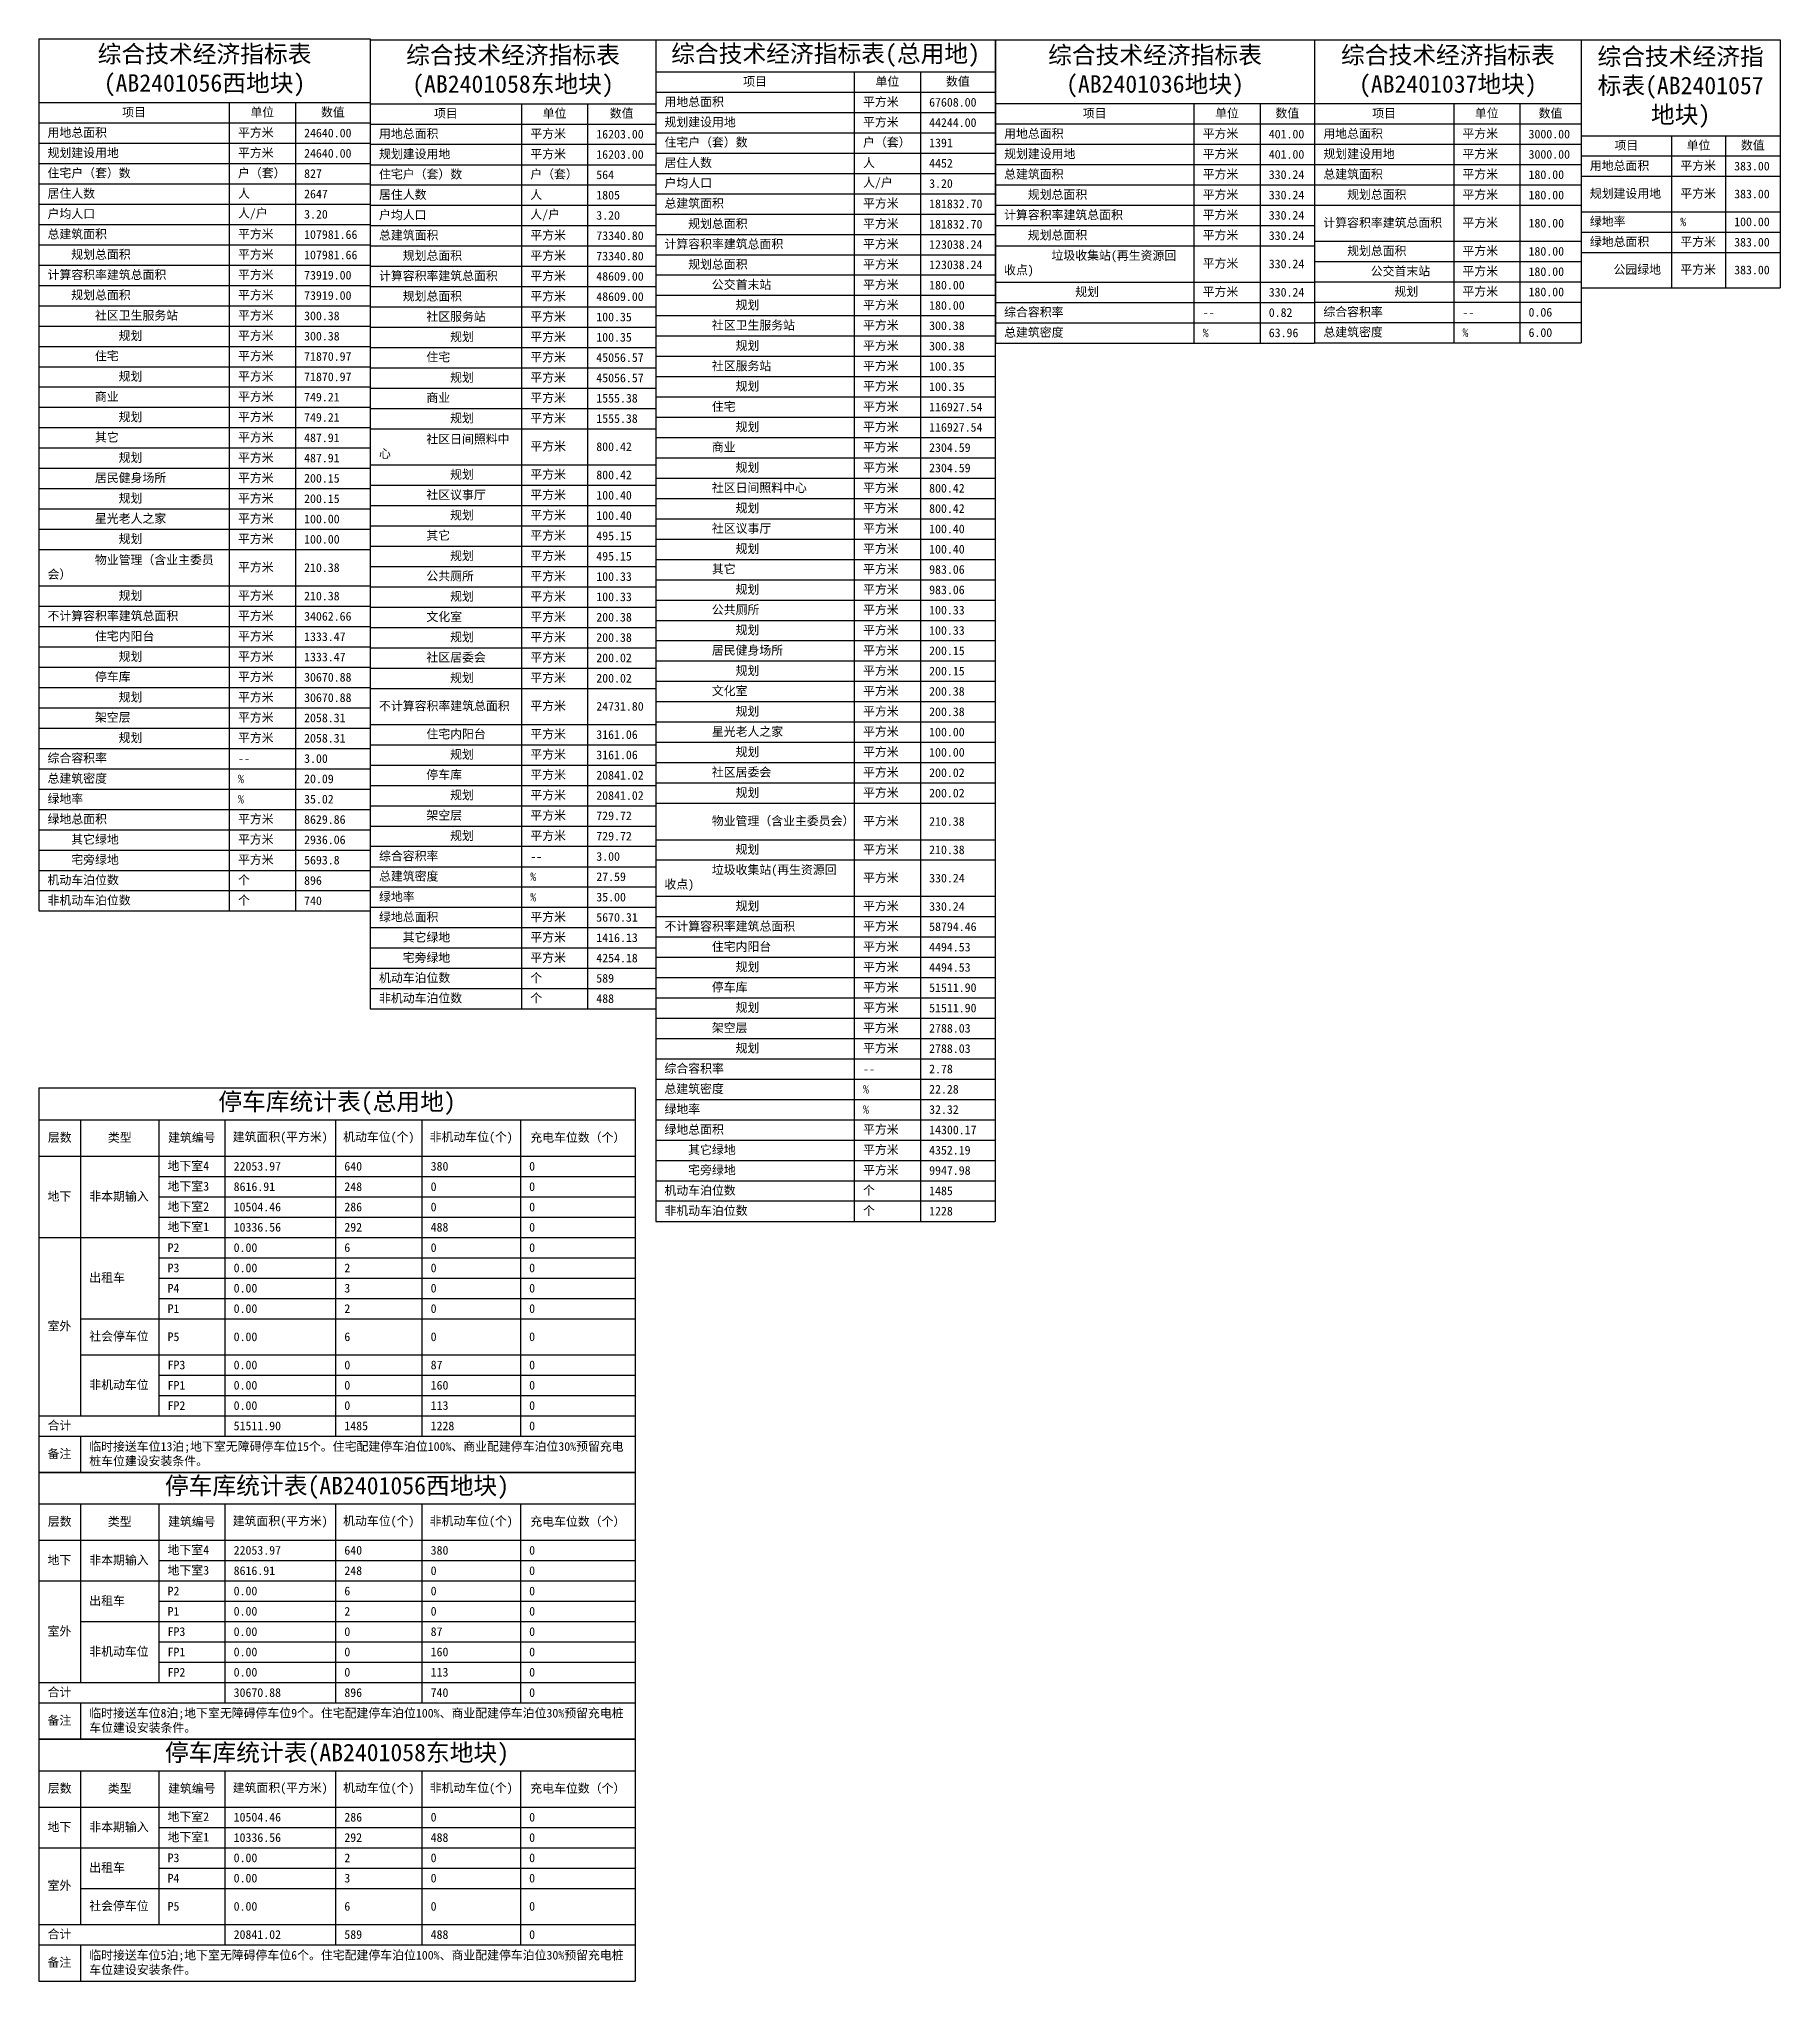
# Model space of a CAD drawing. Extents: x -83084 to 31773731, y -158416 to 241421036.
# Drawn here: x 31775.9 to 31975.8, y 241717.8 to 241940.9 of the extents above; entities that cross this region are included whole.
import ezdxf

# ---------------------------------------------------------------- set-up
doc = ezdxf.new("R2010")
doc.units = 0
doc.header["$LTSCALE"] = 1000
doc.header["$MEASUREMENT"] = 0
doc.layers.add('GZ_BJT_指标表', color=7, linetype='Continuous')
doc.styles.add('表头', font='')
doc.styles.add('表数据', font='')
doc.styles.add('表标题', font='')
doc.styles.get('表头').set_extended_font_data('SimSun')
doc.styles.get('表数据').set_extended_font_data('SimSun')
doc.styles.get('表标题').set_extended_font_data('SimSun')

# ---------------------------------------------------------------- blocks, each defined once
blk = doc.blocks.new('*T99')
at = {"layer": 'GZ_BJT_指标表', "color": 0, "linetype": 'ByBlock', "lineweight": -2, "transparency": 16777216}
for p, q in [((0, 0), (36.66, 0)), ((0, 0), (0, -34.82)), ((36.66, 0), (36.66, -34.82)), ((0, -7.32), (36.66, -7.32)), ((22.8, -7.32), (22.8, -34.82)), ((30.39, -7.32), (30.39, -34.82)), ((0, -9.65), (36.66, -9.65)), ((0, -11.98), (36.66, -11.98)), ((0, -14.32), (36.66, -14.32)), ((0, -16.65), (36.66, -16.65)), ((0, -18.98), (36.66, -18.98)), ((0, -21.32), (36.66, -21.32)), ((0, -23.65), (36.66, -23.65)), ((0, -27.82), (36.66, -27.82)), ((0, -30.15), (36.66, -30.15)), ((0, -32.49), (36.66, -32.49)), ((0, -34.82), (36.66, -34.82))]:
    blk.add_line(p, q, dxfattribs=at)
at = {"layer": 'GZ_BJT_指标表', "color": 0, "transparency": 16777216}
for s, insert, char_height, width, attachment_point, style in [('综合技术经济指标表(AB2401036地块)', (18.33, -3.66), 2, 34.6603, 5, '表标题'), ('项目', (11.4, -8.48), 1, 20.7995, 5, '表头'), ('单位', (26.59, -8.48), 1, 5.588, 5, '表头'), ('数值', (33.52, -8.48), 1, 4.2729, 5, '表头'), ('用地总面积', (1, -10.82), 1, 20.7995, 4, '表数据'), ('平方米', (23.8, -10.82), 1, 5.588, 4, '表数据'), ('401.00', (31.39, -10.82), 1, 4.2729, 4, '表数据'), ('规划建设用地', (1, -13.15), 1, 20.7995, 4, '表数据'), ('平方米', (23.8, -13.15), 1, 5.588, 4, '表数据'), ('401.00', (31.39, -13.15), 1, 4.2729, 4, '表数据'), ('总建筑面积', (1, -15.48), 1, 20.7995, 4, '表数据'), ('平方米', (23.8, -15.48), 1, 5.588, 4, '表数据'), ('330.24', (31.39, -15.48), 1, 4.2729, 4, '表数据'), ('    规划总面积', (1, -17.82), 1, 20.7995, 4, '表数据'), ('平方米', (23.8, -17.82), 1, 5.588, 4, '表数据'), ('330.24', (31.39, -17.82), 1, 4.2729, 4, '表数据'), ('计算容积率建筑总面积', (1, -20.15), 1, 20.7995, 4, '表数据'), ('平方米', (23.8, -20.15), 1, 5.588, 4, '表数据'), ('330.24', (31.39, -20.15), 1, 4.2729, 4, '表数据'), ('    规划总面积', (1, -22.48), 1, 20.7995, 4, '表数据'), ('平方米', (23.8, -22.48), 1, 5.588, 4, '表数据'), ('330.24', (31.39, -22.48), 1, 4.2729, 4, '表数据'), ('        垃圾收集站(再生资源回收点)', (1, -25.73), 1, 20.7995, 4, '表数据'), ('平方米', (23.8, -25.73), 1, 5.588, 4, '表数据'), ('330.24', (31.39, -25.73), 1, 4.2729, 4, '表数据'), ('            规划', (1, -28.99), 1, 20.7995, 4, '表数据'), ('平方米', (23.8, -28.99), 1, 5.588, 4, '表数据'), ('330.24', (31.39, -28.99), 1, 4.2729, 4, '表数据'), ('综合容积率', (1, -31.32), 1, 20.7995, 4, '表数据'), ('0.82', (31.39, -31.32), 1, 4.2729, 4, '表数据'), ('总建筑密度', (1, -33.65), 1, 20.7995, 4, '表数据'), ('%', (23.8, -33.65), 1, 5.588, 4, '表数据'), ('--', (23.8, -31.32), 1, 5.588, 4, '表数据'), ('63.96', (31.39, -33.65), 1, 4.2729, 4, '表数据')]:
    blk.add_mtext(s, dxfattribs=dict(at, insert=insert, char_height=char_height, width=width, attachment_point=attachment_point, style=style))
blk = doc.blocks.new('*T100')
at = {"layer": 'GZ_BJT_指标表', "color": 0, "linetype": 'ByBlock', "lineweight": -2, "transparency": 16777216}
for p, q in [((0, 0), (30.61, 0)), ((0, 0), (0, -34.79)), ((30.61, 0), (30.61, -34.79)), ((0, -7.32), (30.61, -7.32)), ((15.97, -7.32), (15.97, -34.79)), ((23.56, -7.32), (23.56, -34.79)), ((0, -9.65), (30.61, -9.65)), ((0, -11.98), (30.61, -11.98)), ((0, -14.32), (30.61, -14.32)), ((0, -16.65), (30.61, -16.65)), ((0, -18.98), (30.61, -18.98)), ((0, -23.12), (30.61, -23.12)), ((0, -25.45), (30.61, -25.45)), ((0, -27.79), (30.61, -27.79)), ((0, -30.12), (30.61, -30.12)), ((0, -32.45), (30.61, -32.45)), ((0, -34.79), (30.61, -34.79))]:
    blk.add_line(p, q, dxfattribs=at)
at = {"layer": 'GZ_BJT_指标表', "color": 0, "transparency": 16777216}
for s, insert, char_height, width, attachment_point, style in [('综合技术经济指标表(AB2401037地块)', (15.3, -3.66), 2, 28.6078, 5, '表标题'), ('项目', (7.98, -8.48), 1, 13.97, 5, '表头'), ('单位', (19.76, -8.48), 1, 5.588, 5, '表头'), ('数值', (27.08, -8.48), 1, 5.0498, 5, '表头'), ('用地总面积', (1, -10.82), 1, 13.97, 4, '表数据'), ('平方米', (16.97, -10.82), 1, 5.588, 4, '表数据'), ('3000.00', (24.56, -10.82), 1, 5.0498, 4, '表数据'), ('规划建设用地', (1, -13.15), 1, 13.97, 4, '表数据'), ('平方米', (16.97, -13.15), 1, 5.588, 4, '表数据'), ('3000.00', (24.56, -13.15), 1, 5.0498, 4, '表数据'), ('总建筑面积', (1, -15.48), 1, 13.97, 4, '表数据'), ('平方米', (16.97, -15.48), 1, 5.588, 4, '表数据'), ('180.00', (24.56, -15.48), 1, 5.0498, 4, '表数据'), ('    规划总面积', (1, -17.82), 1, 13.97, 4, '表数据'), ('平方米', (16.97, -17.82), 1, 5.588, 4, '表数据'), ('180.00', (24.56, -17.82), 1, 5.0498, 4, '表数据'), ('计算容积率建筑总面积', (1, -21.05), 1, 13.97, 4, '表数据'), ('平方米', (16.97, -21.05), 1, 5.588, 4, '表数据'), ('180.00', (24.56, -21.05), 1, 5.0498, 4, '表数据'), ('    规划总面积', (1, -24.29), 1, 13.97, 4, '表数据'), ('平方米', (16.97, -24.29), 1, 5.588, 4, '表数据'), ('180.00', (24.56, -24.29), 1, 5.0498, 4, '表数据'), ('        公交首末站', (1, -26.62), 1, 13.97, 4, '表数据'), ('平方米', (16.97, -26.62), 1, 5.588, 4, '表数据'), ('180.00', (24.56, -26.62), 1, 5.0498, 4, '表数据'), ('            规划', (1, -28.95), 1, 13.97, 4, '表数据'), ('平方米', (16.97, -28.95), 1, 5.588, 4, '表数据'), ('180.00', (24.56, -28.95), 1, 5.0498, 4, '表数据'), ('综合容积率', (1, -31.29), 1, 13.97, 4, '表数据'), ('0.06', (24.56, -31.29), 1, 5.0498, 4, '表数据'), ('总建筑密度', (1, -33.62), 1, 13.97, 4, '表数据'), ('%', (16.97, -33.62), 1, 5.588, 4, '表数据'), ('--', (16.97, -31.29), 1, 5.588, 4, '表数据'), ('6.00', (24.56, -33.62), 1, 5.0498, 4, '表数据')]:
    blk.add_mtext(s, dxfattribs=dict(at, insert=insert, char_height=char_height, width=width, attachment_point=attachment_point, style=style))
blk = doc.blocks.new('*T101')
at = {"layer": 'GZ_BJT_指标表', "color": 0, "linetype": 'ByBlock', "lineweight": -2, "transparency": 16777216}
for p, q in [((0, 0), (22.85, 0)), ((0, 0), (0, -28.46)), ((22.85, 0), (22.85, -28.46)), ((0, -11), (22.85, -11)), ((10.38, -11), (10.38, -28.46)), ((16.57, -11), (16.57, -28.46)), ((0, -13.33), (22.85, -13.33)), ((0, -15.66), (22.85, -15.66)), ((0, -19.74), (22.85, -19.74)), ((0, -22.07), (22.85, -22.07)), ((0, -24.4), (22.85, -24.4)), ((0, -28.46), (22.85, -28.46))]:
    blk.add_line(p, q, dxfattribs=at)
at = {"layer": 'GZ_BJT_指标表', "color": 0, "transparency": 16777216}
for s, insert, char_height, width, attachment_point, style in [('综合技术经济指标表(AB2401057地块)', (11.42, -5.5), 2, 20.8458, 5, '表标题'), ('项目', (5.19, -12.16), 1, 8.382, 5, '表头'), ('单位', (13.48, -12.16), 1, 4.191, 5, '表头'), ('数值', (19.71, -12.16), 1, 4.2729, 5, '表头'), ('用地总面积', (1, -14.5), 1, 8.382, 4, '表数据'), ('平方米', (11.38, -14.5), 1, 4.191, 4, '表数据'), ('383.00', (17.57, -14.5), 1, 4.2729, 4, '表数据'), ('规划建设用地', (1, -17.7), 1, 8.382, 4, '表数据'), ('平方米', (11.38, -17.7), 1, 4.191, 4, '表数据'), ('383.00', (17.57, -17.7), 1, 4.2729, 4, '表数据'), ('绿地率', (1, -20.9), 1, 8.382, 4, '表数据'), ('%', (11.38, -20.9), 1, 4.191, 4, '表数据'), ('100.00', (17.57, -20.9), 1, 4.2729, 4, '表数据'), ('绿地总面积', (1, -23.24), 1, 8.382, 4, '表数据'), ('平方米', (11.38, -23.24), 1, 4.191, 4, '表数据'), ('383.00', (17.57, -23.24), 1, 4.2729, 4, '表数据'), ('    公园绿地', (1, -26.43), 1, 8.382, 4, '表数据'), ('平方米', (11.38, -26.43), 1, 4.191, 4, '表数据'), ('383.00', (17.57, -26.43), 1, 4.2729, 4, '表数据')]:
    blk.add_mtext(s, dxfattribs=dict(at, insert=insert, char_height=char_height, width=width, attachment_point=attachment_point, style=style))
blk = doc.blocks.new('*T102')
at = {"layer": 'GZ_BJT_指标表', "color": 0, "linetype": 'ByBlock', "lineweight": -2, "transparency": 16777216}
for p, q in [((0, 0), (68.48, 0)), ((0, 0), (0, -30.68)), ((68.48, 0), (68.48, -30.68)), ((0, -3.67), (68.48, -3.67)), ((4.79, -3.67), (4.79, -24.17)), ((13.78, -3.67), (13.78, -24.17)), ((21.37, -3.67), (21.37, -26.5)), ((34.08, -3.67), (34.08, -26.5)), ((43.99, -3.67), (43.99, -26.5)), ((55.3, -3.67), (55.3, -26.5)), ((0, -7.84), (68.48, -7.84)), ((13.78, -10.17), (68.48, -10.17)), ((0, -12.5), (68.48, -12.5)), ((13.78, -14.84), (68.48, -14.84)), ((4.79, -17.17), (68.48, -17.17)), ((13.78, -19.5), (68.48, -19.5)), ((13.78, -21.84), (68.48, -21.84)), ((0, -24.17), (68.48, -24.17)), ((0, -26.5), (68.48, -26.5)), ((4.79, -26.5), (4.79, -30.68)), ((0, -30.68), (68.48, -30.68))]:
    blk.add_line(p, q, dxfattribs=at)
at = {"layer": 'GZ_BJT_指标表', "color": 0, "transparency": 16777216}
for s, insert, char_height, width, attachment_point, style in [('停车库统计表(AB2401056西地块)', (34.24, -1.83), 2, 66.4802, 5, '表标题'), ('层数', (2.4, -5.75), 1, 2.794, 5, '表头'), ('类型', (9.29, -5.75), 1, 6.985, 5, '表头'), ('建筑编号', (17.57, -5.75), 1, 5.588, 5, '表头'), ('建筑面积(平方米)', (27.72, -5.75), 1, 10.7094, 5, '表头'), ('机动车位(个)', (39.03, -5.75), 1, 7.9154, 5, '表头'), ('非机动车位(个)', (49.65, -5.75), 1, 9.3124, 5, '表头'), ('充电车位数（个）', (61.89, -5.75), 1, 11.176, 5, '表头'), ('地下室4', (14.78, -9), 1, 5.588, 4, '表数据'), ('22053.97', (22.37, -9), 1, 10.7094, 4, '表数据'), ('640', (35.08, -9), 1, 7.9154, 4, '表数据'), ('380', (44.99, -9), 1, 9.3124, 4, '表数据'), ('0', (56.3, -9), 1, 11.176, 4, '表数据'), ('地下', (1, -10.17), 1, 2.794, 4, '表数据'), ('非本期输入', (5.79, -10.17), 1, 6.985, 4, '表数据'), ('地下室3', (14.78, -11.34), 1, 5.588, 4, '表数据'), ('8616.91', (22.37, -11.34), 1, 10.7094, 4, '表数据'), ('248', (35.08, -11.34), 1, 7.9154, 4, '表数据'), ('0', (44.99, -11.34), 1, 9.3124, 4, '表数据'), ('0', (56.3, -11.34), 1, 11.176, 4, '表数据'), ('P2', (14.78, -13.67), 1, 5.588, 4, '表数据'), ('0.00', (22.37, -13.67), 1, 10.7094, 4, '表数据'), ('6', (35.08, -13.67), 1, 7.9154, 4, '表数据'), ('0', (44.99, -13.67), 1, 9.3124, 4, '表数据'), ('0', (56.3, -13.67), 1, 11.176, 4, '表数据'), ('出租车', (5.79, -14.84), 1, 6.985, 4, '表数据'), ('P1', (14.78, -16), 1, 5.588, 4, '表数据'), ('0.00', (22.37, -16), 1, 10.7094, 4, '表数据'), ('2', (35.08, -16), 1, 7.9154, 4, '表数据'), ('0', (44.99, -16), 1, 9.3124, 4, '表数据'), ('0', (56.3, -16), 1, 11.176, 4, '表数据'), ('室外', (1, -18.34), 1, 2.794, 4, '表数据'), ('FP3', (14.78, -18.34), 1, 5.588, 4, '表数据'), ('0.00', (22.37, -18.34), 1, 10.7094, 4, '表数据'), ('0', (35.08, -18.34), 1, 7.9154, 4, '表数据'), ('87', (44.99, -18.34), 1, 9.3124, 4, '表数据'), ('0', (56.3, -18.34), 1, 11.176, 4, '表数据'), ('非机动车位', (5.79, -20.67), 1, 6.985, 4, '表数据'), ('FP1', (14.78, -20.67), 1, 5.588, 4, '表数据'), ('0.00', (22.37, -20.67), 1, 10.7094, 4, '表数据'), ('0', (35.08, -20.67), 1, 7.9154, 4, '表数据'), ('160', (44.99, -20.67), 1, 9.3124, 4, '表数据'), ('0', (56.3, -20.67), 1, 11.176, 4, '表数据'), ('FP2', (14.78, -23), 1, 5.588, 4, '表数据'), ('0.00', (22.37, -23), 1, 10.7094, 4, '表数据'), ('0', (35.08, -23), 1, 7.9154, 4, '表数据'), ('113', (44.99, -23), 1, 9.3124, 4, '表数据'), ('0', (56.3, -23), 1, 11.176, 4, '表数据'), ('合计', (1, -25.34), 1, 19.367, 4, '表数据'), ('30670.88', (22.37, -25.34), 1, 10.7094, 4, '表数据'), ('896', (35.08, -25.34), 1, 7.9154, 4, '表数据'), ('740', (44.99, -25.34), 1, 9.3124, 4, '表数据'), ('0', (56.3, -25.34), 1, 11.176, 4, '表数据'), ('备注', (1, -28.59), 1, 2.794, 4, '表数据'), ('临时接送车位8泊;地下室无障碍停车位9个。住宅配建停车泊位100%、商业配建停车泊位30%预留充电桩车位建设安装条件。', (5.79, -28.59), 1, 61.6862, 4, '表数据')]:
    blk.add_mtext(s, dxfattribs=dict(at, insert=insert, char_height=char_height, width=width, attachment_point=attachment_point, style=style))
blk = doc.blocks.new('*T103')
at = {"layer": 'GZ_BJT_指标表', "color": 0, "linetype": 'ByBlock', "lineweight": -2, "transparency": 16777216}
for p, q in [((0, 0), (38.06, 0)), ((0, 0), (0, -100.17)), ((38.06, 0), (38.06, -100.17)), ((0, -7.32), (38.06, -7.32)), ((21.87, -7.32), (21.87, -100.17)), ((29.46, -7.32), (29.46, -100.17)), ((0, -9.65), (38.06, -9.65)), ((0, -11.98), (38.06, -11.98)), ((0, -14.32), (38.06, -14.32)), ((0, -16.65), (38.06, -16.65)), ((0, -18.98), (38.06, -18.98)), ((0, -21.32), (38.06, -21.32)), ((0, -23.65), (38.06, -23.65)), ((0, -25.98), (38.06, -25.98)), ((0, -28.32), (38.06, -28.32)), ((0, -30.65), (38.06, -30.65)), ((0, -32.98), (38.06, -32.98)), ((0, -35.32), (38.06, -35.32)), ((0, -37.65), (38.06, -37.65)), ((0, -39.98), (38.06, -39.98)), ((0, -42.32), (38.06, -42.32)), ((0, -44.65), (38.06, -44.65)), ((0, -46.98), (38.06, -46.98)), ((0, -49.32), (38.06, -49.32)), ((0, -51.65), (38.06, -51.65)), ((0, -53.98), (38.06, -53.98)), ((0, -56.32), (38.06, -56.32)), ((0, -58.65), (38.06, -58.65)), ((0, -62.83), (38.06, -62.83)), ((0, -65.17), (38.06, -65.17)), ((0, -67.5), (38.06, -67.5)), ((0, -69.83), (38.06, -69.83)), ((0, -72.17), (38.06, -72.17)), ((0, -74.5), (38.06, -74.5)), ((0, -76.83), (38.06, -76.83)), ((0, -79.17), (38.06, -79.17)), ((0, -81.5), (38.06, -81.5)), ((0, -83.83), (38.06, -83.83)), ((0, -86.17), (38.06, -86.17)), ((0, -88.5), (38.06, -88.5)), ((0, -90.83), (38.06, -90.83)), ((0, -93.17), (38.06, -93.17)), ((0, -95.5), (38.06, -95.5)), ((0, -97.83), (38.06, -97.83)), ((0, -100.17), (38.06, -100.17))]:
    blk.add_line(p, q, dxfattribs=at)
at = {"layer": 'GZ_BJT_指标表', "color": 0, "transparency": 16777216}
for s, insert, char_height, width, attachment_point, style in [('综合技术经济指标表(AB2401056西地块)', (19.03, -3.66), 2, 36.0607, 5, '表标题'), ('项目', (10.93, -8.48), 1, 19.869, 5, '表头'), ('单位', (25.66, -8.48), 1, 5.588, 5, '表头'), ('数值', (33.76, -8.48), 1, 6.6037, 5, '表头'), ('用地总面积', (1, -10.82), 1, 19.869, 4, '表数据'), ('平方米', (22.87, -10.82), 1, 5.588, 4, '表数据'), ('24640.00', (30.46, -10.82), 1, 6.6037, 4, '表数据'), ('规划建设用地', (1, -13.15), 1, 19.869, 4, '表数据'), ('平方米', (22.87, -13.15), 1, 5.588, 4, '表数据'), ('24640.00', (30.46, -13.15), 1, 6.6037, 4, '表数据'), ('住宅户（套）数', (1, -15.48), 1, 19.869, 4, '表数据'), ('户（套）', (22.87, -15.48), 1, 5.588, 4, '表数据'), ('827', (30.46, -15.48), 1, 6.6037, 4, '表数据'), ('居住人数', (1, -17.82), 1, 19.869, 4, '表数据'), ('人', (22.87, -17.82), 1, 5.588, 4, '表数据'), ('2647', (30.46, -17.82), 1, 6.6037, 4, '表数据'), ('户均人口', (1, -20.15), 1, 19.869, 4, '表数据'), ('人/户', (22.87, -20.15), 1, 5.588, 4, '表数据'), ('3.20', (30.46, -20.15), 1, 6.6037, 4, '表数据'), ('总建筑面积', (1, -22.48), 1, 19.869, 4, '表数据'), ('平方米', (22.87, -22.48), 1, 5.588, 4, '表数据'), ('107981.66', (30.46, -22.48), 1, 6.6037, 4, '表数据'), ('    规划总面积', (1, -24.82), 1, 19.869, 4, '表数据'), ('平方米', (22.87, -24.82), 1, 5.588, 4, '表数据'), ('107981.66', (30.46, -24.82), 1, 6.6037, 4, '表数据'), ('计算容积率建筑总面积', (1, -27.15), 1, 19.869, 4, '表数据'), ('平方米', (22.87, -27.15), 1, 5.588, 4, '表数据'), ('73919.00', (30.46, -27.15), 1, 6.6037, 4, '表数据'), ('    规划总面积', (1, -29.48), 1, 19.869, 4, '表数据'), ('平方米', (22.87, -29.48), 1, 5.588, 4, '表数据'), ('73919.00', (30.46, -29.48), 1, 6.6037, 4, '表数据'), ('        社区卫生服务站', (1, -31.82), 1, 19.869, 4, '表数据'), ('平方米', (22.87, -31.82), 1, 5.588, 4, '表数据'), ('            规划', (1, -34.15), 1, 19.869, 4, '表数据'), ('平方米', (22.87, -34.15), 1, 5.588, 4, '表数据'), ('300.38', (30.46, -31.82), 1, 6.6037, 4, '表数据'), ('300.38', (30.46, -34.15), 1, 6.6037, 4, '表数据'), ('        住宅', (1, -36.48), 1, 19.869, 4, '表数据'), ('平方米', (22.87, -36.48), 1, 5.588, 4, '表数据'), ('71870.97', (30.46, -36.48), 1, 6.6037, 4, '表数据'), ('            规划', (1, -38.82), 1, 19.869, 4, '表数据'), ('平方米', (22.87, -38.82), 1, 5.588, 4, '表数据'), ('71870.97', (30.46, -38.82), 1, 6.6037, 4, '表数据'), ('        商业', (1, -41.15), 1, 19.869, 4, '表数据'), ('平方米', (22.87, -41.15), 1, 5.588, 4, '表数据'), ('749.21', (30.46, -41.15), 1, 6.6037, 4, '表数据'), ('            规划', (1, -43.48), 1, 19.869, 4, '表数据'), ('平方米', (22.87, -43.48), 1, 5.588, 4, '表数据'), ('749.21', (30.46, -43.48), 1, 6.6037, 4, '表数据'), ('        其它', (1, -45.82), 1, 19.869, 4, '表数据'), ('平方米', (22.87, -45.82), 1, 5.588, 4, '表数据'), ('487.91', (30.46, -45.82), 1, 6.6037, 4, '表数据'), ('            规划', (1, -48.15), 1, 19.869, 4, '表数据'), ('平方米', (22.87, -48.15), 1, 5.588, 4, '表数据'), ('487.91', (30.46, -48.15), 1, 6.6037, 4, '表数据'), ('        居民健身场所', (1, -50.48), 1, 19.869, 4, '表数据'), ('平方米', (22.87, -50.48), 1, 5.588, 4, '表数据'), ('200.15', (30.46, -50.48), 1, 6.6037, 4, '表数据'), ('            规划', (1, -52.82), 1, 19.869, 4, '表数据'), ('平方米', (22.87, -52.82), 1, 5.588, 4, '表数据'), ('200.15', (30.46, -52.82), 1, 6.6037, 4, '表数据'), ('        星光老人之家', (1, -55.15), 1, 19.869, 4, '表数据'), ('平方米', (22.87, -55.15), 1, 5.588, 4, '表数据'), ('100.00', (30.46, -55.15), 1, 6.6037, 4, '表数据'), ('            规划', (1, -57.48), 1, 19.869, 4, '表数据'), ('平方米', (22.87, -57.48), 1, 5.588, 4, '表数据'), ('100.00', (30.46, -57.48), 1, 6.6037, 4, '表数据'), ('        物业管理（含业主委员会）', (1, -60.74), 1, 19.869, 4, '表数据'), ('平方米', (22.87, -60.74), 1, 5.588, 4, '表数据'), ('210.38', (30.46, -60.74), 1, 6.6037, 4, '表数据'), ('            规划', (1, -64), 1, 19.869, 4, '表数据'), ('平方米', (22.87, -64), 1, 5.588, 4, '表数据'), ('210.38', (30.46, -64), 1, 6.6037, 4, '表数据'), ('不计算容积率建筑总面积', (1, -66.33), 1, 19.869, 4, '表数据'), ('平方米', (22.87, -66.33), 1, 5.588, 4, '表数据'), ('34062.66', (30.46, -66.33), 1, 6.6037, 4, '表数据'), ('        住宅内阳台', (1, -68.67), 1, 19.869, 4, '表数据'), ('平方米', (22.87, -68.67), 1, 5.588, 4, '表数据'), ('1333.47', (30.46, -68.67), 1, 6.6037, 4, '表数据'), ('            规划', (1, -71), 1, 19.869, 4, '表数据'), ('平方米', (22.87, -71), 1, 5.588, 4, '表数据'), ('1333.47', (30.46, -71), 1, 6.6037, 4, '表数据'), ('        停车库', (1, -73.33), 1, 19.869, 4, '表数据'), ('平方米', (22.87, -73.33), 1, 5.588, 4, '表数据'), ('30670.88', (30.46, -73.33), 1, 6.6037, 4, '表数据'), ('            规划', (1, -75.67), 1, 19.869, 4, '表数据'), ('平方米', (22.87, -75.67), 1, 5.588, 4, '表数据'), ('30670.88', (30.46, -75.67), 1, 6.6037, 4, '表数据'), ('        架空层', (1, -78), 1, 19.869, 4, '表数据'), ('平方米', (22.87, -78), 1, 5.588, 4, '表数据'), ('2058.31', (30.46, -78), 1, 6.6037, 4, '表数据'), ('            规划', (1, -80.33), 1, 19.869, 4, '表数据'), ('平方米', (22.87, -80.33), 1, 5.588, 4, '表数据'), ('2058.31', (30.46, -80.33), 1, 6.6037, 4, '表数据'), ('综合容积率', (1, -82.67), 1, 19.869, 4, '表数据'), ('3.00', (30.46, -82.67), 1, 6.6037, 4, '表数据'), ('总建筑密度', (1, -85), 1, 19.869, 4, '表数据'), ('%', (22.87, -85), 1, 5.588, 4, '表数据'), ('--', (22.87, -82.67), 1, 5.588, 4, '表数据'), ('20.09', (30.46, -85), 1, 6.6037, 4, '表数据'), ('绿地率', (1, -87.33), 1, 19.869, 4, '表数据'), ('%', (22.87, -87.33), 1, 5.588, 4, '表数据'), ('35.02', (30.46, -87.33), 1, 6.6037, 4, '表数据'), ('绿地总面积', (1, -89.67), 1, 19.869, 4, '表数据'), ('平方米', (22.87, -89.67), 1, 5.588, 4, '表数据'), ('8629.86', (30.46, -89.67), 1, 6.6037, 4, '表数据'), ('    其它绿地', (1, -92), 1, 19.869, 4, '表数据'), ('平方米', (22.87, -92), 1, 5.588, 4, '表数据'), ('    宅旁绿地', (1, -94.33), 1, 19.869, 4, '表数据'), ('平方米', (22.87, -94.33), 1, 5.588, 4, '表数据'), ('2936.06', (30.46, -92), 1, 6.6037, 4, '表数据'), ('5693.8', (30.46, -94.33), 1, 6.6037, 4, '表数据'), ('机动车泊位数', (1, -96.67), 1, 19.869, 4, '表数据'), ('个', (22.87, -96.67), 1, 5.588, 4, '表数据'), ('896', (30.46, -96.67), 1, 6.6037, 4, '表数据'), ('非机动车泊位数', (1, -99), 1, 19.869, 4, '表数据'), ('个', (22.87, -99), 1, 5.588, 4, '表数据'), ('740', (30.46, -99), 1, 6.6037, 4, '表数据')]:
    blk.add_mtext(s, dxfattribs=dict(at, insert=insert, char_height=char_height, width=width, attachment_point=attachment_point, style=style))
blk = doc.blocks.new('*T104')
at = {"layer": 'GZ_BJT_指标表', "color": 0, "linetype": 'ByBlock', "lineweight": -2, "transparency": 16777216}
for p, q in [((0, 0), (68.48, 0)), ((0, 0), (0, -44.16)), ((68.48, 0), (68.48, -44.16)), ((0, -3.67), (68.48, -3.67)), ((4.79, -3.67), (4.79, -37.65)), ((13.78, -3.67), (13.78, -37.65)), ((21.37, -3.67), (21.37, -39.98)), ((34.08, -3.67), (34.08, -39.98)), ((43.99, -3.67), (43.99, -39.98)), ((55.3, -3.67), (55.3, -39.98)), ((0, -7.84), (68.48, -7.84)), ((13.78, -10.17), (68.48, -10.17)), ((13.78, -12.5), (68.48, -12.5)), ((13.78, -14.84), (68.48, -14.84)), ((0, -17.17), (68.48, -17.17)), ((13.78, -19.5), (68.48, -19.5)), ((13.78, -21.84), (68.48, -21.84)), ((13.78, -24.17), (68.48, -24.17)), ((4.79, -26.5), (68.48, -26.5)), ((4.79, -30.65), (68.48, -30.65)), ((13.78, -32.98), (68.48, -32.98)), ((13.78, -35.32), (68.48, -35.32)), ((0, -37.65), (68.48, -37.65)), ((0, -39.98), (68.48, -39.98)), ((4.79, -39.98), (4.79, -44.16)), ((0, -44.16), (68.48, -44.16))]:
    blk.add_line(p, q, dxfattribs=at)
at = {"layer": 'GZ_BJT_指标表', "color": 0, "transparency": 16777216}
for s, insert, char_height, width, attachment_point, style in [('停车库统计表(总用地)', (34.24, -1.83), 2, 66.4802, 5, '表标题'), ('层数', (2.4, -5.75), 1, 2.794, 5, '表头'), ('类型', (9.29, -5.75), 1, 6.985, 5, '表头'), ('建筑编号', (17.57, -5.75), 1, 5.588, 5, '表头'), ('建筑面积(平方米)', (27.72, -5.75), 1, 10.7094, 5, '表头'), ('机动车位(个)', (39.03, -5.75), 1, 7.9154, 5, '表头'), ('非机动车位(个)', (49.65, -5.75), 1, 9.3124, 5, '表头'), ('充电车位数（个）', (61.89, -5.75), 1, 11.176, 5, '表头'), ('地下室4', (14.78, -9), 1, 5.588, 4, '表数据'), ('22053.97', (22.37, -9), 1, 10.7094, 4, '表数据'), ('640', (35.08, -9), 1, 7.9154, 4, '表数据'), ('380', (44.99, -9), 1, 9.3124, 4, '表数据'), ('0', (56.3, -9), 1, 11.176, 4, '表数据'), ('地下室3', (14.78, -11.34), 1, 5.588, 4, '表数据'), ('8616.91', (22.37, -11.34), 1, 10.7094, 4, '表数据'), ('248', (35.08, -11.34), 1, 7.9154, 4, '表数据'), ('0', (44.99, -11.34), 1, 9.3124, 4, '表数据'), ('0', (56.3, -11.34), 1, 11.176, 4, '表数据'), ('地下', (1, -12.5), 1, 2.794, 4, '表数据'), ('非本期输入', (5.79, -12.5), 1, 6.985, 4, '表数据'), ('地下室2', (14.78, -13.67), 1, 5.588, 4, '表数据'), ('10504.46', (22.37, -13.67), 1, 10.7094, 4, '表数据'), ('286', (35.08, -13.67), 1, 7.9154, 4, '表数据'), ('0', (44.99, -13.67), 1, 9.3124, 4, '表数据'), ('0', (56.3, -13.67), 1, 11.176, 4, '表数据'), ('地下室1', (14.78, -16), 1, 5.588, 4, '表数据'), ('10336.56', (22.37, -16), 1, 10.7094, 4, '表数据'), ('292', (35.08, -16), 1, 7.9154, 4, '表数据'), ('488', (44.99, -16), 1, 9.3124, 4, '表数据'), ('0', (56.3, -16), 1, 11.176, 4, '表数据'), ('P2', (14.78, -18.34), 1, 5.588, 4, '表数据'), ('0.00', (22.37, -18.34), 1, 10.7094, 4, '表数据'), ('6', (35.08, -18.34), 1, 7.9154, 4, '表数据'), ('0', (44.99, -18.34), 1, 9.3124, 4, '表数据'), ('0', (56.3, -18.34), 1, 11.176, 4, '表数据'), ('出租车', (5.79, -21.84), 1, 6.985, 4, '表数据'), ('P3', (14.78, -20.67), 1, 5.588, 4, '表数据'), ('0.00', (22.37, -20.67), 1, 10.7094, 4, '表数据'), ('2', (35.08, -20.67), 1, 7.9154, 4, '表数据'), ('0', (44.99, -20.67), 1, 9.3124, 4, '表数据'), ('0', (56.3, -20.67), 1, 11.176, 4, '表数据'), ('P4', (14.78, -23), 1, 5.588, 4, '表数据'), ('0.00', (22.37, -23), 1, 10.7094, 4, '表数据'), ('3', (35.08, -23), 1, 7.9154, 4, '表数据'), ('0', (44.99, -23), 1, 9.3124, 4, '表数据'), ('0', (56.3, -23), 1, 11.176, 4, '表数据'), ('室外', (1, -27.41), 1, 2.794, 4, '表数据'), ('P1', (14.78, -25.34), 1, 5.588, 4, '表数据'), ('0.00', (22.37, -25.34), 1, 10.7094, 4, '表数据'), ('2', (35.08, -25.34), 1, 7.9154, 4, '表数据'), ('0', (44.99, -25.34), 1, 9.3124, 4, '表数据'), ('0', (56.3, -25.34), 1, 11.176, 4, '表数据'), ('社会停车位', (5.79, -28.58), 1, 6.985, 4, '表数据'), ('P5', (14.78, -28.58), 1, 5.588, 4, '表数据'), ('0.00', (22.37, -28.58), 1, 10.7094, 4, '表数据'), ('6', (35.08, -28.58), 1, 7.9154, 4, '表数据'), ('0', (44.99, -28.58), 1, 9.3124, 4, '表数据'), ('0', (56.3, -28.58), 1, 11.176, 4, '表数据'), ('非机动车位', (5.79, -34.15), 1, 6.985, 4, '表数据'), ('FP3', (14.78, -31.82), 1, 5.588, 4, '表数据'), ('0.00', (22.37, -31.82), 1, 10.7094, 4, '表数据'), ('0', (35.08, -31.82), 1, 7.9154, 4, '表数据'), ('87', (44.99, -31.82), 1, 9.3124, 4, '表数据'), ('0', (56.3, -31.82), 1, 11.176, 4, '表数据'), ('FP1', (14.78, -34.15), 1, 5.588, 4, '表数据'), ('0.00', (22.37, -34.15), 1, 10.7094, 4, '表数据'), ('0', (35.08, -34.15), 1, 7.9154, 4, '表数据'), ('160', (44.99, -34.15), 1, 9.3124, 4, '表数据'), ('0', (56.3, -34.15), 1, 11.176, 4, '表数据'), ('FP2', (14.78, -36.48), 1, 5.588, 4, '表数据'), ('0.00', (22.37, -36.48), 1, 10.7094, 4, '表数据'), ('0', (35.08, -36.48), 1, 7.9154, 4, '表数据'), ('113', (44.99, -36.48), 1, 9.3124, 4, '表数据'), ('0', (56.3, -36.48), 1, 11.176, 4, '表数据'), ('合计', (1, -38.82), 1, 19.367, 4, '表数据'), ('51511.90', (22.37, -38.82), 1, 10.7094, 4, '表数据'), ('1485', (35.08, -38.82), 1, 7.9154, 4, '表数据'), ('1228', (44.99, -38.82), 1, 9.3124, 4, '表数据'), ('0', (56.3, -38.82), 1, 11.176, 4, '表数据'), ('备注', (1, -42.07), 1, 2.794, 4, '表数据'), ('临时接送车位13泊;地下室无障碍停车位15个。住宅配建停车泊位100%、商业配建停车泊位30%预留充电桩车位建设安装条件。', (5.79, -42.07), 1, 61.6862, 4, '表数据')]:
    blk.add_mtext(s, dxfattribs=dict(at, insert=insert, char_height=char_height, width=width, attachment_point=attachment_point, style=style))
blk = doc.blocks.new('*T105')
at = {"layer": 'GZ_BJT_指标表', "color": 0, "linetype": 'ByBlock', "lineweight": -2, "transparency": 16777216}
for p, q in [((0, 0), (68.48, 0)), ((0, 0), (0, -27.82)), ((68.48, 0), (68.48, -27.82)), ((0, -3.67), (68.48, -3.67)), ((4.79, -3.67), (4.79, -21.32)), ((13.78, -3.67), (13.78, -21.32)), ((21.37, -3.67), (21.37, -23.65)), ((34.08, -3.67), (34.08, -23.65)), ((43.99, -3.67), (43.99, -23.65)), ((55.3, -3.67), (55.3, -23.65)), ((0, -7.84), (68.48, -7.84)), ((13.78, -10.17), (68.48, -10.17)), ((0, -12.5), (68.48, -12.5)), ((13.78, -14.84), (68.48, -14.84)), ((4.79, -17.17), (68.48, -17.17)), ((0, -21.32), (68.48, -21.32)), ((0, -23.65), (68.48, -23.65)), ((4.79, -23.65), (4.79, -27.82)), ((0, -27.82), (68.48, -27.82))]:
    blk.add_line(p, q, dxfattribs=at)
at = {"layer": 'GZ_BJT_指标表', "color": 0, "transparency": 16777216}
for s, insert, char_height, width, attachment_point, style in [('停车库统计表(AB2401058东地块)', (34.24, -1.83), 2, 66.4802, 5, '表标题'), ('层数', (2.4, -5.75), 1, 2.794, 5, '表头'), ('类型', (9.29, -5.75), 1, 6.985, 5, '表头'), ('建筑编号', (17.57, -5.75), 1, 5.588, 5, '表头'), ('建筑面积(平方米)', (27.72, -5.75), 1, 10.7094, 5, '表头'), ('机动车位(个)', (39.03, -5.75), 1, 7.9154, 5, '表头'), ('非机动车位(个)', (49.65, -5.75), 1, 9.3124, 5, '表头'), ('充电车位数（个）', (61.89, -5.75), 1, 11.176, 5, '表头'), ('地下室2', (14.78, -9), 1, 5.588, 4, '表数据'), ('10504.46', (22.37, -9), 1, 10.7094, 4, '表数据'), ('286', (35.08, -9), 1, 7.9154, 4, '表数据'), ('0', (44.99, -9), 1, 9.3124, 4, '表数据'), ('0', (56.3, -9), 1, 11.176, 4, '表数据'), ('地下', (1, -10.17), 1, 2.794, 4, '表数据'), ('非本期输入', (5.79, -10.17), 1, 6.985, 4, '表数据'), ('地下室1', (14.78, -11.34), 1, 5.588, 4, '表数据'), ('10336.56', (22.37, -11.34), 1, 10.7094, 4, '表数据'), ('292', (35.08, -11.34), 1, 7.9154, 4, '表数据'), ('488', (44.99, -11.34), 1, 9.3124, 4, '表数据'), ('0', (56.3, -11.34), 1, 11.176, 4, '表数据'), ('P3', (14.78, -13.67), 1, 5.588, 4, '表数据'), ('0.00', (22.37, -13.67), 1, 10.7094, 4, '表数据'), ('2', (35.08, -13.67), 1, 7.9154, 4, '表数据'), ('0', (44.99, -13.67), 1, 9.3124, 4, '表数据'), ('0', (56.3, -13.67), 1, 11.176, 4, '表数据'), ('出租车', (5.79, -14.84), 1, 6.985, 4, '表数据'), ('P4', (14.78, -16), 1, 5.588, 4, '表数据'), ('0.00', (22.37, -16), 1, 10.7094, 4, '表数据'), ('3', (35.08, -16), 1, 7.9154, 4, '表数据'), ('0', (44.99, -16), 1, 9.3124, 4, '表数据'), ('0', (56.3, -16), 1, 11.176, 4, '表数据'), ('室外', (1, -16.91), 1, 2.794, 4, '表数据'), ('社会停车位', (5.79, -19.24), 1, 6.985, 4, '表数据'), ('P5', (14.78, -19.24), 1, 5.588, 4, '表数据'), ('0.00', (22.37, -19.24), 1, 10.7094, 4, '表数据'), ('6', (35.08, -19.24), 1, 7.9154, 4, '表数据'), ('0', (44.99, -19.24), 1, 9.3124, 4, '表数据'), ('0', (56.3, -19.24), 1, 11.176, 4, '表数据'), ('合计', (1, -22.48), 1, 19.367, 4, '表数据'), ('20841.02', (22.37, -22.48), 1, 10.7094, 4, '表数据'), ('589', (35.08, -22.48), 1, 7.9154, 4, '表数据'), ('488', (44.99, -22.48), 1, 9.3124, 4, '表数据'), ('0', (56.3, -22.48), 1, 11.176, 4, '表数据'), ('临时接送车位5泊;地下室无障碍停车位6个。住宅配建停车泊位100%、商业配建停车泊位30%预留充电桩车位建设安装条件。', (5.79, -25.74), 1, 61.6862, 4, '表数据'), ('备注', (1, -25.74), 1, 2.794, 4, '表数据')]:
    blk.add_mtext(s, dxfattribs=dict(at, insert=insert, char_height=char_height, width=width, attachment_point=attachment_point, style=style))
blk = doc.blocks.new('*T106')
at = {"layer": 'GZ_BJT_指标表', "color": 0, "linetype": 'ByBlock', "lineweight": -2, "transparency": 16777216}
for p, q in [((0, 0), (38.99, 0)), ((0, 0), (0, -135.7)), ((38.99, 0), (38.99, -135.7)), ((0, -3.67), (38.99, -3.67)), ((22.8, -3.67), (22.8, -135.7)), ((30.39, -3.67), (30.39, -135.7)), ((0, -6), (38.99, -6)), ((0, -8.33), (38.99, -8.33)), ((0, -10.67), (38.99, -10.67)), ((0, -13), (38.99, -13)), ((0, -15.33), (38.99, -15.33)), ((0, -17.67), (38.99, -17.67)), ((0, -20), (38.99, -20)), ((0, -22.33), (38.99, -22.33)), ((0, -24.67), (38.99, -24.67)), ((0, -27), (38.99, -27)), ((0, -29.33), (38.99, -29.33)), ((0, -31.67), (38.99, -31.67)), ((0, -34), (38.99, -34)), ((0, -36.33), (38.99, -36.33)), ((0, -38.67), (38.99, -38.67)), ((0, -41), (38.99, -41)), ((0, -43.33), (38.99, -43.33)), ((0, -45.67), (38.99, -45.67)), ((0, -48), (38.99, -48)), ((0, -50.33), (38.99, -50.33)), ((0, -52.67), (38.99, -52.67)), ((0, -55), (38.99, -55)), ((0, -57.33), (38.99, -57.33)), ((0, -59.67), (38.99, -59.67)), ((0, -62), (38.99, -62)), ((0, -64.33), (38.99, -64.33)), ((0, -66.67), (38.99, -66.67)), ((0, -69), (38.99, -69)), ((0, -71.33), (38.99, -71.33)), ((0, -73.67), (38.99, -73.67)), ((0, -76), (38.99, -76)), ((0, -78.33), (38.99, -78.33)), ((0, -80.67), (38.99, -80.67)), ((0, -83), (38.99, -83)), ((0, -85.34), (38.99, -85.34)), ((0, -87.68), (38.99, -87.68)), ((0, -91.86), (38.99, -91.86)), ((0, -94.19), (38.99, -94.19)), ((0, -98.36), (38.99, -98.36)), ((0, -100.7), (38.99, -100.7)), ((0, -103.03), (38.99, -103.03)), ((0, -105.36), (38.99, -105.36)), ((0, -107.7), (38.99, -107.7)), ((0, -110.03), (38.99, -110.03)), ((0, -112.36), (38.99, -112.36)), ((0, -114.7), (38.99, -114.7)), ((0, -117.03), (38.99, -117.03)), ((0, -119.36), (38.99, -119.36)), ((0, -121.7), (38.99, -121.7)), ((0, -124.03), (38.99, -124.03)), ((0, -126.36), (38.99, -126.36)), ((0, -128.7), (38.99, -128.7)), ((0, -131.03), (38.99, -131.03)), ((0, -133.36), (38.99, -133.36)), ((0, -135.7), (38.99, -135.7))]:
    blk.add_line(p, q, dxfattribs=at)
at = {"layer": 'GZ_BJT_指标表', "color": 0, "transparency": 16777216}
for s, insert, char_height, width, attachment_point, style in [('综合技术经济指标表(总用地)', (19.5, -1.83), 2, 36.9911, 5, '表标题'), ('项目', (11.4, -4.83), 1, 20.7995, 5, '表头'), ('单位', (26.59, -4.83), 1, 5.588, 5, '表头'), ('数值', (34.69, -4.83), 1, 6.6037, 5, '表头'), ('用地总面积', (1, -7.17), 1, 20.7995, 4, '表数据'), ('平方米', (23.8, -7.17), 1, 5.588, 4, '表数据'), ('67608.00', (31.39, -7.17), 1, 6.6037, 4, '表数据'), ('规划建设用地', (1, -9.5), 1, 20.7995, 4, '表数据'), ('平方米', (23.8, -9.5), 1, 5.588, 4, '表数据'), ('住宅户（套）数', (1, -11.83), 1, 20.7995, 4, '表数据'), ('户（套）', (23.8, -11.83), 1, 5.588, 4, '表数据'), ('44244.00', (31.39, -9.5), 1, 6.6037, 4, '表数据'), ('1391', (31.39, -11.83), 1, 6.6037, 4, '表数据'), ('居住人数', (1, -14.17), 1, 20.7995, 4, '表数据'), ('人', (23.8, -14.17), 1, 5.588, 4, '表数据'), ('4452', (31.39, -14.17), 1, 6.6037, 4, '表数据'), ('户均人口', (1, -16.5), 1, 20.7995, 4, '表数据'), ('人/户', (23.8, -16.5), 1, 5.588, 4, '表数据'), ('3.20', (31.39, -16.5), 1, 6.6037, 4, '表数据'), ('总建筑面积', (1, -18.83), 1, 20.7995, 4, '表数据'), ('平方米', (23.8, -18.83), 1, 5.588, 4, '表数据'), ('181832.70', (31.39, -18.83), 1, 6.6037, 4, '表数据'), ('    规划总面积', (1, -21.17), 1, 20.7995, 4, '表数据'), ('平方米', (23.8, -21.17), 1, 5.588, 4, '表数据'), ('181832.70', (31.39, -21.17), 1, 6.6037, 4, '表数据'), ('计算容积率建筑总面积', (1, -23.5), 1, 20.7995, 4, '表数据'), ('平方米', (23.8, -23.5), 1, 5.588, 4, '表数据'), ('123038.24', (31.39, -23.5), 1, 6.6037, 4, '表数据'), ('    规划总面积', (1, -25.83), 1, 20.7995, 4, '表数据'), ('平方米', (23.8, -25.83), 1, 5.588, 4, '表数据'), ('123038.24', (31.39, -25.83), 1, 6.6037, 4, '表数据'), ('        公交首末站', (1, -28.17), 1, 20.7995, 4, '表数据'), ('平方米', (23.8, -28.17), 1, 5.588, 4, '表数据'), ('180.00', (31.39, -28.17), 1, 6.6037, 4, '表数据'), ('            规划', (1, -30.5), 1, 20.7995, 4, '表数据'), ('平方米', (23.8, -30.5), 1, 5.588, 4, '表数据'), ('180.00', (31.39, -30.5), 1, 6.6037, 4, '表数据'), ('        社区卫生服务站', (1, -32.83), 1, 20.7995, 4, '表数据'), ('平方米', (23.8, -32.83), 1, 5.588, 4, '表数据'), ('300.38', (31.39, -32.83), 1, 6.6037, 4, '表数据'), ('            规划', (1, -35.17), 1, 20.7995, 4, '表数据'), ('平方米', (23.8, -35.17), 1, 5.588, 4, '表数据'), ('300.38', (31.39, -35.17), 1, 6.6037, 4, '表数据'), ('        社区服务站', (1, -37.5), 1, 20.7995, 4, '表数据'), ('平方米', (23.8, -37.5), 1, 5.588, 4, '表数据'), ('100.35', (31.39, -37.5), 1, 6.6037, 4, '表数据'), ('            规划', (1, -39.83), 1, 20.7995, 4, '表数据'), ('平方米', (23.8, -39.83), 1, 5.588, 4, '表数据'), ('100.35', (31.39, -39.83), 1, 6.6037, 4, '表数据'), ('        住宅', (1, -42.17), 1, 20.7995, 4, '表数据'), ('平方米', (23.8, -42.17), 1, 5.588, 4, '表数据'), ('116927.54', (31.39, -42.17), 1, 6.6037, 4, '表数据'), ('            规划', (1, -44.5), 1, 20.7995, 4, '表数据'), ('平方米', (23.8, -44.5), 1, 5.588, 4, '表数据'), ('116927.54', (31.39, -44.5), 1, 6.6037, 4, '表数据'), ('        商业', (1, -46.83), 1, 20.7995, 4, '表数据'), ('平方米', (23.8, -46.83), 1, 5.588, 4, '表数据'), ('2304.59', (31.39, -46.83), 1, 6.6037, 4, '表数据'), ('            规划', (1, -49.17), 1, 20.7995, 4, '表数据'), ('平方米', (23.8, -49.17), 1, 5.588, 4, '表数据'), ('2304.59', (31.39, -49.17), 1, 6.6037, 4, '表数据'), ('        社区日间照料中心', (1, -51.5), 1, 20.7995, 4, '表数据'), ('平方米', (23.8, -51.5), 1, 5.588, 4, '表数据'), ('800.42', (31.39, -51.5), 1, 6.6037, 4, '表数据'), ('            规划', (1, -53.83), 1, 20.7995, 4, '表数据'), ('平方米', (23.8, -53.83), 1, 5.588, 4, '表数据'), ('800.42', (31.39, -53.83), 1, 6.6037, 4, '表数据'), ('        社区议事厅', (1, -56.17), 1, 20.7995, 4, '表数据'), ('平方米', (23.8, -56.17), 1, 5.588, 4, '表数据'), ('100.40', (31.39, -56.17), 1, 6.6037, 4, '表数据'), ('            规划', (1, -58.5), 1, 20.7995, 4, '表数据'), ('平方米', (23.8, -58.5), 1, 5.588, 4, '表数据'), ('        其它', (1, -60.83), 1, 20.7995, 4, '表数据'), ('平方米', (23.8, -60.83), 1, 5.588, 4, '表数据'), ('100.40', (31.39, -58.5), 1, 6.6037, 4, '表数据'), ('平方米', (23.8, -63.17), 1, 5.588, 4, '表数据'), ('983.06', (31.39, -60.83), 1, 6.6037, 4, '表数据'), ('            规划', (1, -63.17), 1, 20.7995, 4, '表数据'), ('983.06', (31.39, -63.17), 1, 6.6037, 4, '表数据'), ('        公共厕所', (1, -65.5), 1, 20.7995, 4, '表数据'), ('平方米', (23.8, -65.5), 1, 5.588, 4, '表数据'), ('100.33', (31.39, -65.5), 1, 6.6037, 4, '表数据'), ('            规划', (1, -67.83), 1, 20.7995, 4, '表数据'), ('平方米', (23.8, -67.83), 1, 5.588, 4, '表数据'), ('100.33', (31.39, -67.83), 1, 6.6037, 4, '表数据'), ('        居民健身场所', (1, -70.17), 1, 20.7995, 4, '表数据'), ('平方米', (23.8, -70.17), 1, 5.588, 4, '表数据'), ('200.15', (31.39, -70.17), 1, 6.6037, 4, '表数据'), ('            规划', (1, -72.5), 1, 20.7995, 4, '表数据'), ('平方米', (23.8, -72.5), 1, 5.588, 4, '表数据'), ('200.15', (31.39, -72.5), 1, 6.6037, 4, '表数据'), ('        文化室', (1, -74.83), 1, 20.7995, 4, '表数据'), ('平方米', (23.8, -74.83), 1, 5.588, 4, '表数据'), ('200.38', (31.39, -74.83), 1, 6.6037, 4, '表数据'), ('            规划', (1, -77.17), 1, 20.7995, 4, '表数据'), ('平方米', (23.8, -77.17), 1, 5.588, 4, '表数据'), ('200.38', (31.39, -77.17), 1, 6.6037, 4, '表数据'), ('        星光老人之家', (1, -79.5), 1, 20.7995, 4, '表数据'), ('平方米', (23.8, -79.5), 1, 5.588, 4, '表数据'), ('100.00', (31.39, -79.5), 1, 6.6037, 4, '表数据'), ('            规划', (1, -81.83), 1, 20.7995, 4, '表数据'), ('平方米', (23.8, -81.83), 1, 5.588, 4, '表数据'), ('100.00', (31.39, -81.83), 1, 6.6037, 4, '表数据'), ('        社区居委会', (1, -84.17), 1, 20.7995, 4, '表数据'), ('平方米', (23.8, -84.17), 1, 5.588, 4, '表数据'), ('200.02', (31.39, -84.17), 1, 6.6037, 4, '表数据'), ('            规划', (1, -86.51), 1, 20.7995, 4, '表数据'), ('平方米', (23.8, -86.51), 1, 5.588, 4, '表数据'), ('200.02', (31.39, -86.51), 1, 6.6037, 4, '表数据'), ('        物业管理（含业主委员会）', (1, -89.77), 1, 20.7995, 4, '表数据'), ('平方米', (23.8, -89.77), 1, 5.588, 4, '表数据'), ('210.38', (31.39, -89.77), 1, 6.6037, 4, '表数据'), ('            规划', (1, -93.03), 1, 20.7995, 4, '表数据'), ('平方米', (23.8, -93.03), 1, 5.588, 4, '表数据'), ('210.38', (31.39, -93.03), 1, 6.6037, 4, '表数据'), ('        垃圾收集站(再生资源回收点)', (1, -96.28), 1, 20.7995, 4, '表数据'), ('平方米', (23.8, -96.28), 1, 5.588, 4, '表数据'), ('330.24', (31.39, -96.28), 1, 6.6037, 4, '表数据'), ('            规划', (1, -99.53), 1, 20.7995, 4, '表数据'), ('平方米', (23.8, -99.53), 1, 5.588, 4, '表数据'), ('330.24', (31.39, -99.53), 1, 6.6037, 4, '表数据'), ('不计算容积率建筑总面积', (1, -101.86), 1, 20.7995, 4, '表数据'), ('平方米', (23.8, -101.86), 1, 5.588, 4, '表数据'), ('58794.46', (31.39, -101.86), 1, 6.6037, 4, '表数据'), ('        住宅内阳台', (1, -104.2), 1, 20.7995, 4, '表数据'), ('平方米', (23.8, -104.2), 1, 5.588, 4, '表数据'), ('4494.53', (31.39, -104.2), 1, 6.6037, 4, '表数据'), ('            规划', (1, -106.53), 1, 20.7995, 4, '表数据'), ('平方米', (23.8, -106.53), 1, 5.588, 4, '表数据'), ('4494.53', (31.39, -106.53), 1, 6.6037, 4, '表数据'), ('        停车库', (1, -108.86), 1, 20.7995, 4, '表数据'), ('平方米', (23.8, -108.86), 1, 5.588, 4, '表数据'), ('51511.90', (31.39, -108.86), 1, 6.6037, 4, '表数据'), ('            规划', (1, -111.2), 1, 20.7995, 4, '表数据'), ('平方米', (23.8, -111.2), 1, 5.588, 4, '表数据'), ('51511.90', (31.39, -111.2), 1, 6.6037, 4, '表数据'), ('        架空层', (1, -113.53), 1, 20.7995, 4, '表数据'), ('平方米', (23.8, -113.53), 1, 5.588, 4, '表数据'), ('2788.03', (31.39, -113.53), 1, 6.6037, 4, '表数据'), ('            规划', (1, -115.86), 1, 20.7995, 4, '表数据'), ('平方米', (23.8, -115.86), 1, 5.588, 4, '表数据'), ('2788.03', (31.39, -115.86), 1, 6.6037, 4, '表数据'), ('综合容积率', (1, -118.2), 1, 20.7995, 4, '表数据'), ('2.78', (31.39, -118.2), 1, 6.6037, 4, '表数据'), ('总建筑密度', (1, -120.53), 1, 20.7995, 4, '表数据'), ('%', (23.8, -120.53), 1, 5.588, 4, '表数据'), ('--', (23.8, -118.2), 1, 5.588, 4, '表数据'), ('22.28', (31.39, -120.53), 1, 6.6037, 4, '表数据'), ('绿地率', (1, -122.86), 1, 20.7995, 4, '表数据'), ('%', (23.8, -122.86), 1, 5.588, 4, '表数据'), ('32.32', (31.39, -122.86), 1, 6.6037, 4, '表数据'), ('绿地总面积', (1, -125.2), 1, 20.7995, 4, '表数据'), ('平方米', (23.8, -125.2), 1, 5.588, 4, '表数据'), ('14300.17', (31.39, -125.2), 1, 6.6037, 4, '表数据'), ('    其它绿地', (1, -127.53), 1, 20.7995, 4, '表数据'), ('平方米', (23.8, -127.53), 1, 5.588, 4, '表数据'), ('4352.19', (31.39, -127.53), 1, 6.6037, 4, '表数据'), ('    宅旁绿地', (1, -129.86), 1, 20.7995, 4, '表数据'), ('平方米', (23.8, -129.86), 1, 5.588, 4, '表数据'), ('9947.98', (31.39, -129.86), 1, 6.6037, 4, '表数据'), ('机动车泊位数', (1, -132.2), 1, 20.7995, 4, '表数据'), ('个', (23.8, -132.2), 1, 5.588, 4, '表数据'), ('非机动车泊位数', (1, -134.53), 1, 20.7995, 4, '表数据'), ('个', (23.8, -134.53), 1, 5.588, 4, '表数据'), ('1485', (31.39, -132.2), 1, 6.6037, 4, '表数据'), ('1228', (31.39, -134.53), 1, 6.6037, 4, '表数据')]:
    blk.add_mtext(s, dxfattribs=dict(at, insert=insert, char_height=char_height, width=width, attachment_point=attachment_point, style=style))
blk = doc.blocks.new('*T107')
at = {"layer": 'GZ_BJT_指标表', "color": 0, "linetype": 'ByBlock', "lineweight": -2, "transparency": 16777216}
for p, q in [((0, 0), (32.78, 0)), ((0, 0), (0, -111.29)), ((32.78, 0), (32.78, -111.29)), ((0, -7.33), (32.78, -7.33)), ((17.37, -7.33), (17.37, -111.29)), ((24.95, -7.33), (24.95, -111.29)), ((0, -9.66), (32.78, -9.66)), ((0, -11.99), (32.78, -11.99)), ((0, -14.33), (32.78, -14.33)), ((0, -16.66), (32.78, -16.66)), ((0, -18.99), (32.78, -18.99)), ((0, -21.33), (32.78, -21.33)), ((0, -23.66), (32.78, -23.66)), ((0, -25.99), (32.78, -25.99)), ((0, -28.33), (32.78, -28.33)), ((0, -30.66), (32.78, -30.66)), ((0, -32.99), (32.78, -32.99)), ((0, -35.33), (32.78, -35.33)), ((0, -37.66), (32.78, -37.66)), ((0, -39.99), (32.78, -39.99)), ((0, -42.33), (32.78, -42.33)), ((0, -44.66), (32.78, -44.66)), ((0, -48.81), (32.78, -48.81)), ((0, -51.14), (32.78, -51.14)), ((0, -53.47), (32.78, -53.47)), ((0, -55.81), (32.78, -55.81)), ((0, -58.14), (32.78, -58.14)), ((0, -60.47), (32.78, -60.47)), ((0, -62.81), (32.78, -62.81)), ((0, -65.14), (32.78, -65.14)), ((0, -67.47), (32.78, -67.47)), ((0, -69.81), (32.78, -69.81)), ((0, -72.15), (32.78, -72.15)), ((0, -74.49), (32.78, -74.49)), ((0, -78.62), (32.78, -78.62)), ((0, -80.96), (32.78, -80.96)), ((0, -83.29), (32.78, -83.29)), ((0, -85.62), (32.78, -85.62)), ((0, -87.96), (32.78, -87.96)), ((0, -90.29), (32.78, -90.29)), ((0, -92.62), (32.78, -92.62)), ((0, -94.96), (32.78, -94.96)), ((0, -97.29), (32.78, -97.29)), ((0, -99.62), (32.78, -99.62)), ((0, -101.96), (32.78, -101.96)), ((0, -104.29), (32.78, -104.29)), ((0, -106.62), (32.78, -106.62)), ((0, -108.96), (32.78, -108.96)), ((0, -111.29), (32.78, -111.29))]:
    blk.add_line(p, q, dxfattribs=at)
at = {"layer": 'GZ_BJT_指标表', "color": 0, "transparency": 16777216}
for s, insert, char_height, width, attachment_point, style in [('综合技术经济指标表(AB2401058东地块)', (16.39, -3.66), 2, 30.7817, 5, '表标题'), ('项目', (8.68, -8.49), 1, 15.367, 5, '表头'), ('单位', (21.16, -8.49), 1, 5.588, 5, '表头'), ('数值', (28.87, -8.49), 1, 5.8267, 5, '表头'), ('用地总面积', (1, -10.83), 1, 15.367, 4, '表数据'), ('平方米', (18.37, -10.83), 1, 5.588, 4, '表数据'), ('16203.00', (25.95, -10.83), 1, 5.8267, 4, '表数据'), ('规划建设用地', (1, -13.16), 1, 15.367, 4, '表数据'), ('平方米', (18.37, -13.16), 1, 5.588, 4, '表数据'), ('16203.00', (25.95, -13.16), 1, 5.8267, 4, '表数据'), ('住宅户（套）数', (1, -15.49), 1, 15.367, 4, '表数据'), ('户（套）', (18.37, -15.49), 1, 5.588, 4, '表数据'), ('564', (25.95, -15.49), 1, 5.8267, 4, '表数据'), ('居住人数', (1, -17.83), 1, 15.367, 4, '表数据'), ('人', (18.37, -17.83), 1, 5.588, 4, '表数据'), ('1805', (25.95, -17.83), 1, 5.8267, 4, '表数据'), ('户均人口', (1, -20.16), 1, 15.367, 4, '表数据'), ('人/户', (18.37, -20.16), 1, 5.588, 4, '表数据'), ('3.20', (25.95, -20.16), 1, 5.8267, 4, '表数据'), ('总建筑面积', (1, -22.49), 1, 15.367, 4, '表数据'), ('平方米', (18.37, -22.49), 1, 5.588, 4, '表数据'), ('73340.80', (25.95, -22.49), 1, 5.8267, 4, '表数据'), ('    规划总面积', (1, -24.83), 1, 15.367, 4, '表数据'), ('平方米', (18.37, -24.83), 1, 5.588, 4, '表数据'), ('73340.80', (25.95, -24.83), 1, 5.8267, 4, '表数据'), ('计算容积率建筑总面积', (1, -27.16), 1, 15.367, 4, '表数据'), ('平方米', (18.37, -27.16), 1, 5.588, 4, '表数据'), ('48609.00', (25.95, -27.16), 1, 5.8267, 4, '表数据'), ('    规划总面积', (1, -29.49), 1, 15.367, 4, '表数据'), ('平方米', (18.37, -29.49), 1, 5.588, 4, '表数据'), ('48609.00', (25.95, -29.49), 1, 5.8267, 4, '表数据'), ('        社区服务站', (1, -31.83), 1, 15.367, 4, '表数据'), ('平方米', (18.37, -31.83), 1, 5.588, 4, '表数据'), ('            规划', (1, -34.16), 1, 15.367, 4, '表数据'), ('平方米', (18.37, -34.16), 1, 5.588, 4, '表数据'), ('100.35', (25.95, -31.83), 1, 5.8267, 4, '表数据'), ('100.35', (25.95, -34.16), 1, 5.8267, 4, '表数据'), ('        住宅', (1, -36.49), 1, 15.367, 4, '表数据'), ('平方米', (18.37, -36.49), 1, 5.588, 4, '表数据'), ('45056.57', (25.95, -36.49), 1, 5.8267, 4, '表数据'), ('            规划', (1, -38.83), 1, 15.367, 4, '表数据'), ('平方米', (18.37, -38.83), 1, 5.588, 4, '表数据'), ('45056.57', (25.95, -38.83), 1, 5.8267, 4, '表数据'), ('        商业', (1, -41.16), 1, 15.367, 4, '表数据'), ('平方米', (18.37, -41.16), 1, 5.588, 4, '表数据'), ('1555.38', (25.95, -41.16), 1, 5.8267, 4, '表数据'), ('            规划', (1, -43.49), 1, 15.367, 4, '表数据'), ('平方米', (18.37, -43.49), 1, 5.588, 4, '表数据'), ('1555.38', (25.95, -43.49), 1, 5.8267, 4, '表数据'), ('        社区日间照料中心', (1, -46.73), 1, 15.367, 4, '表数据'), ('平方米', (18.37, -46.73), 1, 5.588, 4, '表数据'), ('800.42', (25.95, -46.73), 1, 5.8267, 4, '表数据'), ('            规划', (1, -49.97), 1, 15.367, 4, '表数据'), ('平方米', (18.37, -49.97), 1, 5.588, 4, '表数据'), ('800.42', (25.95, -49.97), 1, 5.8267, 4, '表数据'), ('        社区议事厅', (1, -52.31), 1, 15.367, 4, '表数据'), ('平方米', (18.37, -52.31), 1, 5.588, 4, '表数据'), ('100.40', (25.95, -52.31), 1, 5.8267, 4, '表数据'), ('            规划', (1, -54.64), 1, 15.367, 4, '表数据'), ('平方米', (18.37, -54.64), 1, 5.588, 4, '表数据'), ('100.40', (25.95, -54.64), 1, 5.8267, 4, '表数据'), ('        其它', (1, -56.97), 1, 15.367, 4, '表数据'), ('平方米', (18.37, -56.97), 1, 5.588, 4, '表数据'), ('495.15', (25.95, -56.97), 1, 5.8267, 4, '表数据'), ('            规划', (1, -59.31), 1, 15.367, 4, '表数据'), ('平方米', (18.37, -59.31), 1, 5.588, 4, '表数据'), ('495.15', (25.95, -59.31), 1, 5.8267, 4, '表数据'), ('        公共厕所', (1, -61.64), 1, 15.367, 4, '表数据'), ('平方米', (18.37, -61.64), 1, 5.588, 4, '表数据'), ('100.33', (25.95, -61.64), 1, 5.8267, 4, '表数据'), ('            规划', (1, -63.97), 1, 15.367, 4, '表数据'), ('平方米', (18.37, -63.97), 1, 5.588, 4, '表数据'), ('100.33', (25.95, -63.97), 1, 5.8267, 4, '表数据'), ('        文化室', (1, -66.31), 1, 15.367, 4, '表数据'), ('平方米', (18.37, -66.31), 1, 5.588, 4, '表数据'), ('200.38', (25.95, -66.31), 1, 5.8267, 4, '表数据'), ('            规划', (1, -68.64), 1, 15.367, 4, '表数据'), ('平方米', (18.37, -68.64), 1, 5.588, 4, '表数据'), ('200.38', (25.95, -68.64), 1, 5.8267, 4, '表数据'), ('        社区居委会', (1, -70.98), 1, 15.367, 4, '表数据'), ('平方米', (18.37, -70.98), 1, 5.588, 4, '表数据'), ('200.02', (25.95, -70.98), 1, 5.8267, 4, '表数据'), ('            规划', (1, -73.32), 1, 15.367, 4, '表数据'), ('平方米', (18.37, -73.32), 1, 5.588, 4, '表数据'), ('200.02', (25.95, -73.32), 1, 5.8267, 4, '表数据'), ('不计算容积率建筑总面积', (1, -76.55), 1, 15.367, 4, '表数据'), ('平方米', (18.37, -76.55), 1, 5.588, 4, '表数据'), ('24731.80', (25.95, -76.55), 1, 5.8267, 4, '表数据'), ('        住宅内阳台', (1, -79.79), 1, 15.367, 4, '表数据'), ('平方米', (18.37, -79.79), 1, 5.588, 4, '表数据'), ('3161.06', (25.95, -79.79), 1, 5.8267, 4, '表数据'), ('            规划', (1, -82.12), 1, 15.367, 4, '表数据'), ('平方米', (18.37, -82.12), 1, 5.588, 4, '表数据'), ('3161.06', (25.95, -82.12), 1, 5.8267, 4, '表数据'), ('        停车库', (1, -84.46), 1, 15.367, 4, '表数据'), ('平方米', (18.37, -84.46), 1, 5.588, 4, '表数据'), ('20841.02', (25.95, -84.46), 1, 5.8267, 4, '表数据'), ('            规划', (1, -86.79), 1, 15.367, 4, '表数据'), ('平方米', (18.37, -86.79), 1, 5.588, 4, '表数据'), ('20841.02', (25.95, -86.79), 1, 5.8267, 4, '表数据'), ('        架空层', (1, -89.12), 1, 15.367, 4, '表数据'), ('平方米', (18.37, -89.12), 1, 5.588, 4, '表数据'), ('729.72', (25.95, -89.12), 1, 5.8267, 4, '表数据'), ('            规划', (1, -91.46), 1, 15.367, 4, '表数据'), ('平方米', (18.37, -91.46), 1, 5.588, 4, '表数据'), ('729.72', (25.95, -91.46), 1, 5.8267, 4, '表数据'), ('综合容积率', (1, -93.79), 1, 15.367, 4, '表数据'), ('3.00', (25.95, -93.79), 1, 5.8267, 4, '表数据'), ('总建筑密度', (1, -96.12), 1, 15.367, 4, '表数据'), ('%', (18.37, -96.12), 1, 5.588, 4, '表数据'), ('--', (18.37, -93.79), 1, 5.588, 4, '表数据'), ('27.59', (25.95, -96.12), 1, 5.8267, 4, '表数据'), ('绿地率', (1, -98.46), 1, 15.367, 4, '表数据'), ('%', (18.37, -98.46), 1, 5.588, 4, '表数据'), ('35.00', (25.95, -98.46), 1, 5.8267, 4, '表数据'), ('绿地总面积', (1, -100.79), 1, 15.367, 4, '表数据'), ('平方米', (18.37, -100.79), 1, 5.588, 4, '表数据'), ('5670.31', (25.95, -100.79), 1, 5.8267, 4, '表数据'), ('    其它绿地', (1, -103.12), 1, 15.367, 4, '表数据'), ('平方米', (18.37, -103.12), 1, 5.588, 4, '表数据'), ('    宅旁绿地', (1, -105.46), 1, 15.367, 4, '表数据'), ('平方米', (18.37, -105.46), 1, 5.588, 4, '表数据'), ('1416.13', (25.95, -103.12), 1, 5.8267, 4, '表数据'), ('机动车泊位数', (1, -107.79), 1, 15.367, 4, '表数据'), ('4254.18', (25.95, -105.46), 1, 5.8267, 4, '表数据'), ('个', (18.37, -107.79), 1, 5.588, 4, '表数据'), ('589', (25.95, -107.79), 1, 5.8267, 4, '表数据'), ('非机动车泊位数', (1, -110.12), 1, 15.367, 4, '表数据'), ('个', (18.37, -110.12), 1, 5.588, 4, '表数据'), ('488', (25.95, -110.12), 1, 5.8267, 4, '表数据')]:
    blk.add_mtext(s, dxfattribs=dict(at, insert=insert, char_height=char_height, width=width, attachment_point=attachment_point, style=style))

msp = doc.modelspace()

# ---------------------------------------------------------------- block references
for name, p in [('*T103', (31775.9, 241940.9)), ('*T107', (31813.96, 241940.78)), ('*T106', (31846.74, 241940.78)), ('*T99', (31885.74, 241940.78)), ('*T100', (31922.4, 241940.78)), ('*T101', (31953, 241940.78)), ('*T104', (31775.9, 241820.4)), ('*T102', (31775.9, 241776.29)), ('*T105', (31775.9, 241745.64))]:
    msp.add_blockref(name, p)

doc.saveas('drawing.dxf')
